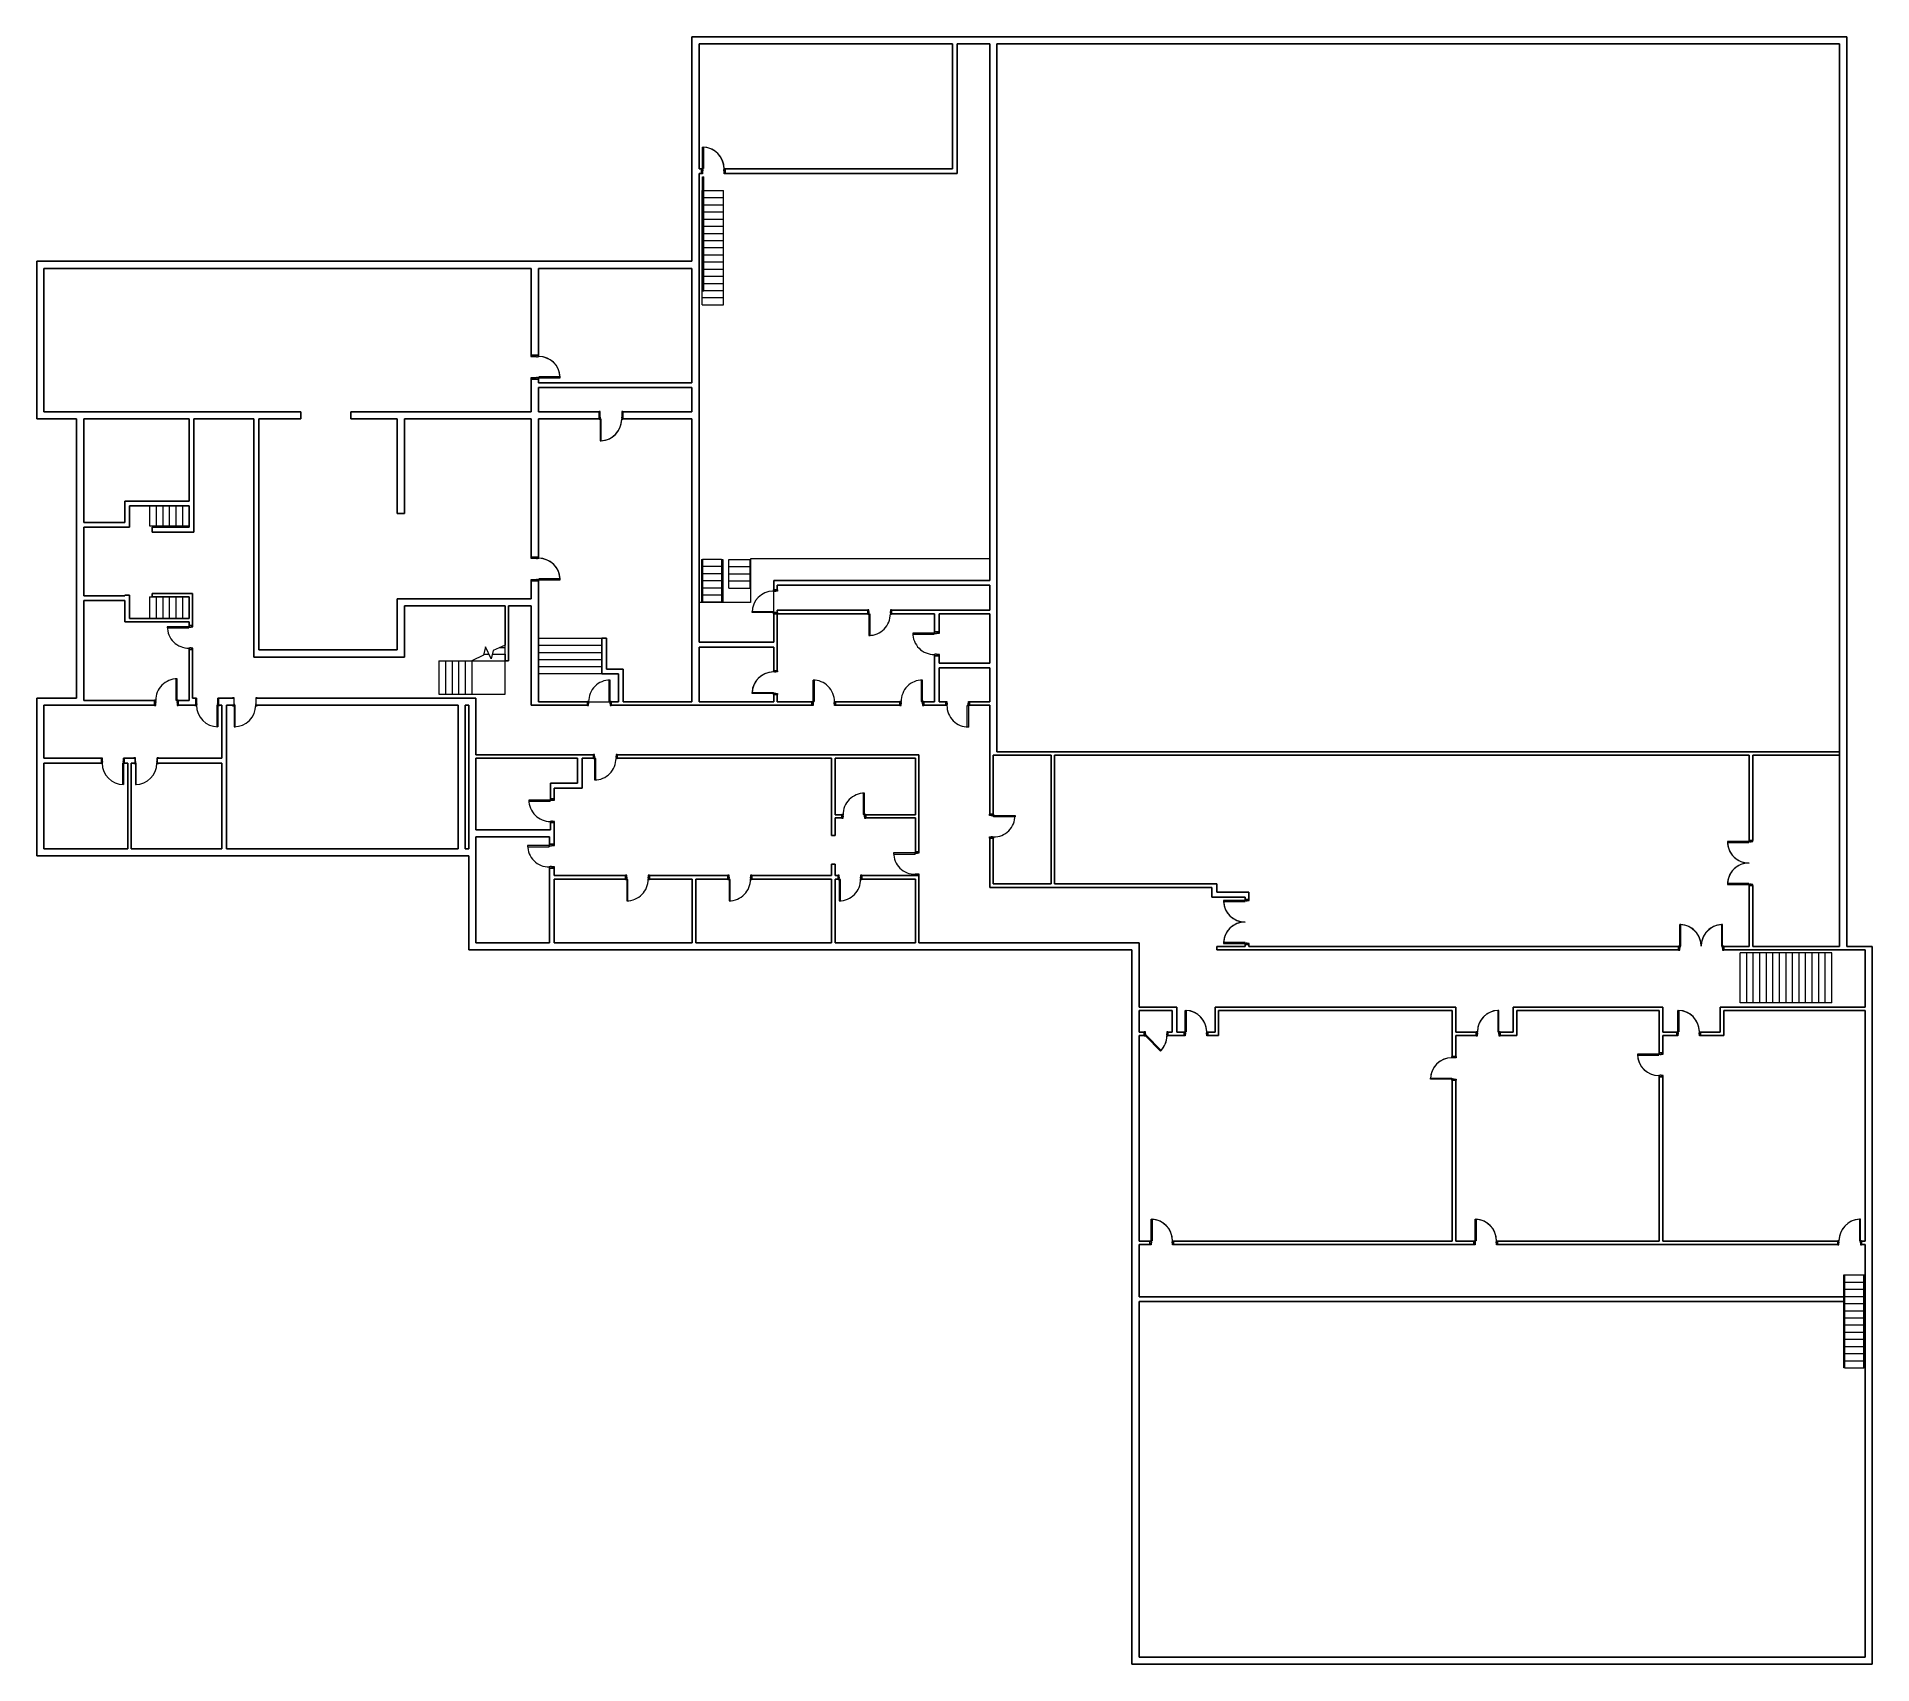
# Model space of a CAD drawing. Header units: inches. Extents: x -7329 to 7277, y -991 to 2141.
# Drawn here: x -7329 to -4245, y -593 to 2141 of the extents above; entities outside this region: 4.
import ezdxf

# ---------------------------------------------------------------- set-up
doc = ezdxf.new("R2010")
doc.units = ezdxf.units.IN
doc.header["$MEASUREMENT"] = 0
for name, color, linetype, lineweight in [('A-DOOR', 31, 'Continuous', 9), ('A-DOOR-FRAM', 31, 'Continuous', 15), ('A-FLOR', 192, 'Continuous', 9), ('A-FLOR-HRAL', 11, 'Continuous', 9), ('A-WALL', 113, 'Continuous', 9), ('I-WALL', 2, 'Continuous', 9), ('S-STRS', 31, 'Continuous', 9), ('S-STRS-MBND', 31, 'Continuous', 9)]:
    doc.layers.add(name, color=color, linetype=linetype, lineweight=lineweight)

# ---------------------------------------------------------------- blocks, each defined once
blk = doc.blocks.new('Door-Interior-Single-3_Panel_Vert-Wood - 36_ x 96_-5258349-LEVEL 2 Map Export')
at = {"layer": 'A-DOOR'}
for p, q in [((-20.75, 6.875), (-18.25, 6.875)), ((-20.75, 6.125), (-20.75, 6.875)), ((-18.25, 6.125), (-20.75, 6.125)), ((-18.25, 6.875), (-18.25, 6.125)), ((18.25, 6.875), (20.75, 6.875)), ((18.25, 6.125), (18.25, 6.875)), ((20.75, 6.125), (18.25, 6.125)), ((20.75, 6.875), (20.75, 6.125)), ((-20.75, -5.875), (-18.25, -5.875)), ((-20.75, -6.625), (-20.75, -5.875)), ((-18.25, -6.625), (-20.75, -6.625)), ((-18.25, -5.875), (-18.25, -6.625)), ((16.625, -5.875), (18, -5.875)), ((16.625, -41.875), (16.625, -5.875)), ((18, -5.875), (18, -41.875)), ((18.25, -5.875), (20.75, -5.875)), ((18.25, -6.625), (18.25, -5.875)), ((20.75, -6.625), (18.25, -6.625)), ((20.75, -5.875), (20.75, -6.625)), ((18, -41.875), (16.625, -41.875))]:
    blk.add_line(p, q, dxfattribs=at)
blk.add_arc((18, -5.875), 36, 180, 270, dxfattribs=at)
at = {"layer": 'A-DOOR-FRAM'}
for p, q in [((-19, -5.875), (-19, 6.125)), ((-18.25, 6.125), (-18, 6.125)), ((-18, 6.125), (-18, -3.125)), ((18, 6.125), (18.25, 6.125)), ((18, -3.125), (18, 6.125)), ((19, 6.125), (19, -5.875)), ((-18, -5.875), (-18.25, -5.875)), ((-18, -3.125), (-17.5, -3.125)), ((-18, -4.5), (-18, -5.875)), ((-17.5, -4.5), (-18, -4.5)), ((-17.5, -3.125), (-17.5, -4.5)), ((17.5, -3.125), (18, -3.125)), ((17.5, -4.5), (17.5, -3.125)), ((18, -4.5), (17.5, -4.5)), ((18, -5.875), (18, -4.5)), ((18.25, -5.875), (18, -5.875))]:
    blk.add_line(p, q, dxfattribs=at)
blk = doc.blocks.new('Door-Interior-Single-3_Panel_Vert-Wood - 36_ x 96_-5258340-LEVEL 2 Map Export')
at = {"layer": 'A-DOOR'}
for p, q in [((-20.75, 4.875), (-18.25, 4.875)), ((-20.75, 4.125), (-20.75, 4.875)), ((-18.25, 4.125), (-20.75, 4.125)), ((-18.25, 4.875), (-18.25, 4.125)), ((18.25, 4.875), (20.75, 4.875)), ((18.25, 4.125), (18.25, 4.875)), ((20.75, 4.125), (18.25, 4.125)), ((20.75, 4.875), (20.75, 4.125)), ((-20.75, -3.875), (-18.25, -3.875)), ((-20.75, -4.625), (-20.75, -3.875)), ((-18.25, -4.625), (-20.75, -4.625)), ((-18.25, -3.875), (-18.25, -4.625)), ((16.625, -3.875), (18, -3.875)), ((16.625, -39.875), (16.625, -3.875)), ((18, -3.875), (18, -39.875)), ((18.25, -3.875), (20.75, -3.875)), ((18.25, -4.625), (18.25, -3.875)), ((20.75, -4.625), (18.25, -4.625)), ((20.75, -3.875), (20.75, -4.625)), ((18, -39.875), (16.625, -39.875))]:
    blk.add_line(p, q, dxfattribs=at)
blk.add_arc((18, -3.875), 36, 180, 270, dxfattribs=at)
at = {"layer": 'A-DOOR-FRAM'}
for p, q in [((-19, -3.875), (-19, 4.125)), ((-18.25, 4.125), (-18, 4.125)), ((-18, 4.125), (-18, -1.125)), ((18, 4.125), (18.25, 4.125)), ((18, -1.125), (18, 4.125)), ((19, 4.125), (19, -3.875)), ((-18, -3.875), (-18.25, -3.875)), ((-18, -1.125), (-17.5, -1.125)), ((-18, -2.5), (-18, -3.875)), ((-17.5, -2.5), (-18, -2.5)), ((-17.5, -1.125), (-17.5, -2.5)), ((17.5, -1.125), (18, -1.125)), ((17.5, -2.5), (17.5, -1.125)), ((18, -2.5), (17.5, -2.5)), ((18, -3.875), (18, -2.5)), ((18.25, -3.875), (18, -3.875))]:
    blk.add_line(p, q, dxfattribs=at)
blk = doc.blocks.new('Door-Interior-Single-3_Panel_Vert-Wood - 36_ x 96_-5257969-LEVEL 2 Map Export')
at = {"layer": 'A-DOOR'}
for p, q in [((18, 39.875), (16.625, 39.875)), ((16.625, 39.875), (16.625, 3.875)), ((18, 3.875), (18, 39.875)), ((-18.25, 4.625), (-20.75, 4.625)), ((-20.75, 4.625), (-20.75, 3.875)), ((-20.75, 3.875), (-18.25, 3.875)), ((-18.25, 3.875), (-18.25, 4.625)), ((16.625, 3.875), (18, 3.875)), ((20.75, 4.625), (18.25, 4.625)), ((18.25, 4.625), (18.25, 3.875)), ((18.25, 3.875), (20.75, 3.875)), ((20.75, 3.875), (20.75, 4.625)), ((-18.25, -4.125), (-20.75, -4.125)), ((-20.75, -4.125), (-20.75, -4.875)), ((-20.75, -4.875), (-18.25, -4.875)), ((-18.25, -4.875), (-18.25, -4.125)), ((20.75, -4.125), (18.25, -4.125)), ((18.25, -4.125), (18.25, -4.875)), ((18.25, -4.875), (20.75, -4.875)), ((20.75, -4.875), (20.75, -4.125))]:
    blk.add_line(p, q, dxfattribs=at)
blk.add_arc((18, 3.875), 36, 90, 180, dxfattribs=at)
at = {"layer": 'A-DOOR-FRAM'}
for p, q in [((-19, 3.875), (-19, -4.125)), ((-18, 3.875), (-18.25, 3.875)), ((-18, 2.5), (-18, 3.875)), ((-17.5, 2.5), (-18, 2.5)), ((-18, -4.125), (-18, 1.125)), ((-18, 1.125), (-17.5, 1.125)), ((-17.5, 1.125), (-17.5, 2.5)), ((18, 2.5), (17.5, 2.5)), ((17.5, 2.5), (17.5, 1.125)), ((17.5, 1.125), (18, 1.125)), ((18, 3.875), (18, 2.5)), ((18.25, 3.875), (18, 3.875)), ((18, 1.125), (18, -4.125)), ((19, -4.125), (19, 3.875)), ((-18.25, -4.125), (-18, -4.125)), ((18, -4.125), (18.25, -4.125))]:
    blk.add_line(p, q, dxfattribs=at)
blk = doc.blocks.new('Door-Interior-Single-3_Panel_Vert-Wood - 36_ x 96_-5257896-LEVEL 2 Map Export')
at = {"layer": 'A-DOOR'}
for p, q in [((18, 41.875), (16.625, 41.875)), ((16.625, 41.875), (16.625, 5.875)), ((18, 5.875), (18, 41.875)), ((-18.25, 6.625), (-20.75, 6.625)), ((-20.75, 6.625), (-20.75, 5.875)), ((-20.75, 5.875), (-18.25, 5.875)), ((-18.25, 5.875), (-18.25, 6.625)), ((16.625, 5.875), (18, 5.875)), ((20.75, 6.625), (18.25, 6.625)), ((18.25, 6.625), (18.25, 5.875)), ((18.25, 5.875), (20.75, 5.875)), ((20.75, 5.875), (20.75, 6.625)), ((-18.25, -6.125), (-20.75, -6.125)), ((-20.75, -6.125), (-20.75, -6.875)), ((-20.75, -6.875), (-18.25, -6.875)), ((-18.25, -6.875), (-18.25, -6.125)), ((20.75, -6.125), (18.25, -6.125)), ((18.25, -6.125), (18.25, -6.875)), ((18.25, -6.875), (20.75, -6.875)), ((20.75, -6.875), (20.75, -6.125))]:
    blk.add_line(p, q, dxfattribs=at)
blk.add_arc((18, 5.875), 36, 90, 180, dxfattribs=at)
at = {"layer": 'A-DOOR-FRAM'}
for p, q in [((-19, 5.875), (-19, -6.125)), ((-18, 5.875), (-18.25, 5.875)), ((-18, 4.5), (-18, 5.875)), ((-17.5, 4.5), (-18, 4.5)), ((-18, -6.125), (-18, 3.125)), ((-18, 3.125), (-17.5, 3.125)), ((-17.5, 3.125), (-17.5, 4.5)), ((18, 4.5), (17.5, 4.5)), ((17.5, 4.5), (17.5, 3.125)), ((17.5, 3.125), (18, 3.125)), ((18, 5.875), (18, 4.5)), ((18.25, 5.875), (18, 5.875)), ((18, 3.125), (18, -6.125)), ((19, -6.125), (19, 5.875)), ((-18.25, -6.125), (-18, -6.125)), ((18, -6.125), (18.25, -6.125))]:
    blk.add_line(p, q, dxfattribs=at)
blk = doc.blocks.new('Railing - Railing-5264819-LEVEL 2 Map Export')
at = {"layer": 'A-FLOR-HRAL'}
for p, q in [((-4258.9, 60.9), (-4256.9, 60.9)), ((-4258.9, -95.1), (-4258.9, 60.9)), ((-4256.9, -95.1), (-4258.9, -95.1))]:
    blk.add_line(p, q, dxfattribs=at)
blk = doc.blocks.new('Railing - Railing-5264823-LEVEL 2 Map Export')
at = {"layer": 'A-FLOR-HRAL'}
for p, q in [((-4292.9, 60.9), (-4290.9, 60.9)), ((-4292.9, 24.1), (-4292.9, 60.9)), ((-4290.9, -95.1), (-4290.9, 60.9)), ((-4292.9, -95.1), (-4292.9, 16.1)), ((-4290.9, -95.1), (-4292.9, -95.1))]:
    blk.add_line(p, q, dxfattribs=at)
blk = doc.blocks.new('Door-Single_CE_ - WD Door-2_ WD Frame-5264573-LEVEL 2 Map Export')
at = {"layer": 'A-DOOR'}
for p, q in [((18, 39.5), (16, 39.5)), ((16, 39.5), (16, 3.5)), ((18, 3.5), (18, 39.5)), ((16, 3.5), (18, 3.5))]:
    blk.add_line(p, q, dxfattribs=at)
at = {"layer": 'A-DOOR', "lineweight": 15}
for p, q in [((18, 39.5), (16, 39.5)), ((16, 39.5), (16, 3.5)), ((18, 3.5), (18, 39.5)), ((18, 3.5), (16, 3.5))]:
    blk.add_line(p, q, dxfattribs=at)
at = {"layer": 'A-DOOR'}
blk.add_arc((18, 3.5), 36, 90, 180.5, dxfattribs=at)
blk.add_arc((18, 3.5), 36, 90, 180.5, dxfattribs=at)
blk.add_arc((18, 3.5), 36, 90, 180.5, dxfattribs=at)
blk.add_arc((18, 3.5), 36, 90, 180.5, dxfattribs=at)
at = {"layer": 'A-DOOR-FRAM'}
for p, q in [((-18, 3.5), (-20, 3.5)), ((-20, 3.5), (-20, -3.5)), ((-18, 1.5), (-18, 3.5)), ((-17.5, 1.5), (-18, 1.5)), ((-17.5, -0.5), (-17.5, 1.5)), ((18, 1.5), (17.5, 1.5)), ((17.5, 1.5), (17.5, -0.5)), ((20, 3.5), (18, 3.5)), ((18, 3.5), (18, 1.5)), ((20, -3.5), (20, 3.5)), ((-20, -3.5), (-18, -3.5)), ((-18, -3.5), (-18, -0.5)), ((-18, -0.5), (-17.5, -0.5)), ((17.5, -0.5), (18, -0.5)), ((18, -0.5), (18, -3.5)), ((18, -3.5), (20, -3.5))]:
    blk.add_line(p, q, dxfattribs=at)
blk = doc.blocks.new('Door-Single_CE_ - WD Door-2_ WD Frame-5264914-LEVEL 2 Map Export')
at = {"layer": 'A-DOOR'}
for p, q in [((18, 40.5), (16, 40.5)), ((16, 40.5), (16, 4.5)), ((18, 4.5), (18, 40.5)), ((16, 4.5), (18, 4.5))]:
    blk.add_line(p, q, dxfattribs=at)
at = {"layer": 'A-DOOR', "lineweight": 15}
for p, q in [((18, 40.5), (16, 40.5)), ((16, 40.5), (16, 4.5)), ((18, 4.5), (18, 40.5)), ((18, 4.5), (16, 4.5))]:
    blk.add_line(p, q, dxfattribs=at)
at = {"layer": 'A-DOOR'}
blk.add_arc((18, 4.5), 36, 90, 180.5, dxfattribs=at)
blk.add_arc((18, 4.5), 36, 90, 180.5, dxfattribs=at)
blk.add_arc((18, 4.5), 36, 90, 180.5, dxfattribs=at)
blk.add_arc((18, 4.5), 36, 90, 180.5, dxfattribs=at)
at = {"layer": 'A-DOOR-FRAM'}
for p, q in [((-18, 4.5), (-20, 4.5)), ((-20, 4.5), (-20, -4.5)), ((-18, 2.5), (-18, 4.5)), ((-17.5, 2.5), (-18, 2.5)), ((-18, -4.5), (-18, 0.5)), ((-18, 0.5), (-17.5, 0.5)), ((-17.5, 0.5), (-17.5, 2.5)), ((18, 2.5), (17.5, 2.5)), ((17.5, 2.5), (17.5, 0.5)), ((17.5, 0.5), (18, 0.5)), ((20, 4.5), (18, 4.5)), ((18, 4.5), (18, 2.5)), ((18, 0.5), (18, -4.5)), ((20, -4.5), (20, 4.5)), ((-20, -4.5), (-18, -4.5)), ((18, -4.5), (20, -4.5))]:
    blk.add_line(p, q, dxfattribs=at)
blk = doc.blocks.new('Door-Single_CE_ - WD Door-2_ WD Frame-V1-LEVEL 2 Map Export')
at = {"layer": 'A-DOOR', "lineweight": 15}
for p, q in [((18, 39.5), (16, 39.5)), ((16, 39.5), (16, 3.5)), ((18, 3.5), (18, 39.5)), ((18, 3.5), (16, 3.5))]:
    blk.add_line(p, q, dxfattribs=at)
at = {"layer": 'A-DOOR'}
blk.add_arc((18, 3.5), 36, 90, 180.5, dxfattribs=at)
blk.add_arc((18, 3.5), 36, 90, 180.5, dxfattribs=at)
at = {"layer": 'A-DOOR-FRAM'}
for p, q in [((-18, 3.5), (-20, 3.5)), ((-20, 3.5), (-20, -3.5)), ((-18, 1.5), (-18, 3.5)), ((-17.5, 1.5), (-18, 1.5)), ((-17.5, -0.5), (-17.5, 1.5)), ((18, 1.5), (17.5, 1.5)), ((17.5, 1.5), (17.5, -0.5)), ((20, 3.5), (18, 3.5)), ((18, 3.5), (18, 1.5)), ((20, -3.5), (20, 3.5)), ((-20, -3.5), (-18, -3.5)), ((-18, -3.5), (-18, -0.5)), ((-18, -0.5), (-17.5, -0.5)), ((17.5, -0.5), (18, -0.5)), ((18, -0.5), (18, -3.5)), ((18, -3.5), (20, -3.5))]:
    blk.add_line(p, q, dxfattribs=at)
blk = doc.blocks.new('Door-Single_CE_ - WD Door-2_ WD Frame-5266117-LEVEL 2 Map Export')
at = {"layer": 'A-DOOR'}
for p, q in [((16, -39.5), (16, -3.5)), ((16, -3.5), (18, -3.5)), ((18, -3.5), (18, -39.5)), ((18, -39.5), (16, -39.5))]:
    blk.add_line(p, q, dxfattribs=at)
at = {"layer": 'A-DOOR', "lineweight": 15}
for p, q in [((16, -39.5), (16, -3.5)), ((18, -3.5), (16, -3.5)), ((18, -3.5), (18, -39.5)), ((18, -39.5), (16, -39.5))]:
    blk.add_line(p, q, dxfattribs=at)
at = {"layer": 'A-DOOR'}
blk.add_arc((18, -3.5), 36, 179.5, 270, dxfattribs=at)
blk.add_arc((18, -3.5), 36, 179.5, 270, dxfattribs=at)
blk.add_arc((18, -3.5), 36, 179.5, 270, dxfattribs=at)
blk.add_arc((18, -3.5), 36, 179.5, 270, dxfattribs=at)
at = {"layer": 'A-DOOR-FRAM'}
for p, q in [((-20, 3.5), (-18, 3.5)), ((-20, -3.5), (-20, 3.5)), ((-18, 3.5), (-18, 0.5)), ((-18, 0.5), (-17.5, 0.5)), ((-17.5, 0.5), (-17.5, -1.5)), ((17.5, 0.5), (18, 0.5)), ((17.5, -1.5), (17.5, 0.5)), ((18, 3.5), (20, 3.5)), ((18, 0.5), (18, 3.5)), ((20, 3.5), (20, -3.5)), ((-18, -3.5), (-20, -3.5)), ((-18, -1.5), (-18, -3.5)), ((-17.5, -1.5), (-18, -1.5)), ((18, -1.5), (17.5, -1.5)), ((18, -3.5), (18, -1.5)), ((20, -3.5), (18, -3.5))]:
    blk.add_line(p, q, dxfattribs=at)
blk = doc.blocks.new('Door-Single_CE_ - WD Door-2_ WD Frame-5267572-LEVEL 2 Map Export')
at = {"layer": 'A-DOOR'}
for p, q in [((18, 39), (16, 39)), ((16, 39), (16, 3)), ((18, 3), (18, 39)), ((16, 3), (18, 3))]:
    blk.add_line(p, q, dxfattribs=at)
at = {"layer": 'A-DOOR', "lineweight": 15}
for p, q in [((18, 39), (16, 39)), ((16, 39), (16, 3)), ((18, 3), (18, 39)), ((18, 3), (16, 3))]:
    blk.add_line(p, q, dxfattribs=at)
at = {"layer": 'A-DOOR'}
blk.add_arc((18, 3), 36, 90, 180.5, dxfattribs=at)
blk.add_arc((18, 3), 36, 90, 180.5, dxfattribs=at)
blk.add_arc((18, 3), 36, 90, 180.5, dxfattribs=at)
blk.add_arc((18, 3), 36, 90, 180.5, dxfattribs=at)
at = {"layer": 'A-DOOR-FRAM'}
for p, q in [((-18, 3), (-20, 3)), ((-20, 3), (-20, -3)), ((-18, 1), (-18, 3)), ((-17.5, 1), (-18, 1)), ((-17.5, -1), (-17.5, 1)), ((18, 1), (17.5, 1)), ((17.5, 1), (17.5, -1)), ((20, 3), (18, 3)), ((18, 3), (18, 1)), ((20, -3), (20, 3)), ((-20, -3), (-18, -3)), ((-18, -3), (-18, -1)), ((-18, -1), (-17.5, -1)), ((17.5, -1), (18, -1)), ((18, -1), (18, -3)), ((18, -3), (20, -3))]:
    blk.add_line(p, q, dxfattribs=at)
blk = doc.blocks.new('Door-Double-Lite_CE_ - WD Door-2_ WD Frame-LG Lite-5263802-LEVEL 2 Map Export')
at = {"layer": 'A-DOOR'}
for p, q in [((-36, 39.5), (-36, 3.5)), ((-34.25, 39.5), (-36, 39.5)), ((-36, 3.16), (-36, 39.5)), ((-34.25, 3.5), (-34.25, 39.5)), ((36, 39.5), (34.25, 39.5)), ((34.25, 39.5), (34.25, 3.5)), ((36, 3.5), (36, 39.5)), ((36, 3.16), (36, 39.5)), ((-36, 3.5), (-34.25, 3.5)), ((34.25, 3.5), (36, 3.5))]:
    blk.add_line(p, q, dxfattribs=at)
for centre, start, end in [((-36, 3.5), 359.5, 90), ((-36, 3.5), 359.5, 87.19661), ((36, 3.5), 90, 180.5), ((36, 3.5), 92.78996, 180.5)]:
    blk.add_arc(centre, 36, start, end, dxfattribs=at)
at = {"layer": 'A-DOOR-FRAM'}
for p, q in [((-36, 3.5), (-38, 3.5)), ((-38, 3.5), (-38, -3.5)), ((-36, 1.75), (-36, 3.5)), ((-35.5, 1.75), (-36, 1.75)), ((-35.5, -0.25), (-35.5, 1.75)), ((36, 1.75), (35.5, 1.75)), ((35.5, 1.75), (35.5, -0.25)), ((38, 3.5), (36, 3.5)), ((36, 3.5), (36, 1.75)), ((38, -3.5), (38, 3.5)), ((-38, -3.5), (-36, -3.5)), ((-36, -3.5), (-36, -0.25)), ((-36, -0.25), (-35.5, -0.25)), ((35.5, -0.25), (36, -0.25)), ((36, -0.25), (36, -3.5)), ((36, -3.5), (38, -3.5))]:
    blk.add_line(p, q, dxfattribs=at)
blk = doc.blocks.new('Door-Single-Lite_CE_ - WD Door-2_ WD Frame-LG Lite-5270366-LEVEL 2 Map Export')
at = {"layer": 'A-DOOR'}
for p, q in [((16.25, -3.5), (18, -3.5)), ((16.25, -39.5), (16.25, -3.5)), ((18, -3.5), (18, -39.5)), ((18, -39.5), (16.25, -39.5))]:
    blk.add_line(p, q, dxfattribs=at)
for start, end in [(179.5, 267.19661), (180.57735, 270)]:
    blk.add_arc((18, -3.5), 36, start, end, dxfattribs=at)
at = {"layer": 'A-DOOR-FRAM'}
for p, q in [((-20, 3.5), (-18, 3.5)), ((-20, -3.5), (-20, 3.5)), ((-18, 3.5), (-18, 0.25)), ((-18, 0.25), (-17.5, 0.25)), ((-17.5, 0.25), (-17.5, -1.75)), ((17.5, 0.25), (18, 0.25)), ((17.5, -1.75), (17.5, 0.25)), ((18, 3.5), (20, 3.5)), ((18, 0.25), (18, 3.5)), ((20, 3.5), (20, -3.5)), ((-18, -3.5), (-20, -3.5)), ((-18, -1.75), (-18, -3.5)), ((-17.5, -1.75), (-18, -1.75)), ((18, -1.75), (17.5, -1.75)), ((18, -3.5), (18, -1.75)), ((20, -3.5), (18, -3.5))]:
    blk.add_line(p, q, dxfattribs=at)
blk = doc.blocks.new('Door-Single-Lite_CE_ - WD Door-2_ WD Frame-LG Lite-5269594-LEVEL 2 Map Export')
at = {"layer": 'A-DOOR'}
for p, q in [((18, 39.5), (16.25, 39.5)), ((16.25, 39.5), (16.25, 3.5)), ((18, 3.5), (18, 39.5)), ((16.25, 3.5), (18, 3.5))]:
    blk.add_line(p, q, dxfattribs=at)
for start, end in [(90, 179.42265), (92.80339, 180.5)]:
    blk.add_arc((18, 3.5), 36, start, end, dxfattribs=at)
at = {"layer": 'A-DOOR-FRAM'}
for p, q in [((-18, 3.5), (-20, 3.5)), ((-20, 3.5), (-20, -3.5)), ((-18, 1.75), (-18, 3.5)), ((-17.5, 1.75), (-18, 1.75)), ((-17.5, -0.25), (-17.5, 1.75)), ((18, 1.75), (17.5, 1.75)), ((17.5, 1.75), (17.5, -0.25)), ((20, 3.5), (18, 3.5)), ((18, 3.5), (18, 1.75)), ((20, -3.5), (20, 3.5)), ((-20, -3.5), (-18, -3.5)), ((-18, -3.5), (-18, -0.25)), ((-18, -0.25), (-17.5, -0.25)), ((17.5, -0.25), (18, -0.25)), ((18, -0.25), (18, -3.5)), ((18, -3.5), (20, -3.5))]:
    blk.add_line(p, q, dxfattribs=at)
blk = doc.blocks.new('Door-Single-Lite_CE_ - WD Door-2_ WD Frame-LG Lite-5273201-LEVEL 2 Map Export')
at = {"layer": 'A-DOOR'}
for p, q in [((-7.5, 29), (-8.7, 27.7)), ((-8.7, 27.7), (16.8, 2.3)), ((18, 3.5), (-7.5, 29)), ((16.8, 2.3), (18, 3.5))]:
    blk.add_line(p, q, dxfattribs=at)
for start, end in [(135, 179.4226), (137.797, 180.5)]:
    blk.add_arc((18, 3.5), 36, start, end, dxfattribs=at)
at = {"layer": 'A-DOOR-FRAM'}
for p, q in [((-18, 3.5), (-20, 3.5)), ((-20, 3.5), (-20, -3.5)), ((-18, 1.8), (-18, 3.5)), ((-17.5, 1.8), (-18, 1.8)), ((-17.5, -0.2), (-17.5, 1.8)), ((18, 1.8), (17.5, 1.8)), ((17.5, 1.8), (17.5, -0.2)), ((20, 3.5), (18, 3.5)), ((18, 3.5), (18, 1.8)), ((20, -3.5), (20, 3.5)), ((-20, -3.5), (-18, -3.5)), ((-18, -3.5), (-18, -0.2)), ((-18, -0.2), (-17.5, -0.2)), ((17.5, -0.2), (18, -0.2)), ((18, -0.2), (18, -3.5)), ((18, -3.5), (20, -3.5))]:
    blk.add_line(p, q, dxfattribs=at)
blk = doc.blocks.new('Door-Single-Lite_CE_ - WD Door-2_ WD Frame-LG Lite-5275383-LEVEL 2 Map Export')
at = {"layer": 'A-DOOR'}
for p, q in [((16.25, -4.5), (18, -4.5)), ((16.25, -40.5), (16.25, -4.5)), ((18, -4.5), (18, -40.5)), ((18, -40.5), (16.25, -40.5))]:
    blk.add_line(p, q, dxfattribs=at)
for start, end in [(179.5, 267.19661), (180.57735, 270)]:
    blk.add_arc((18, -4.5), 36, start, end, dxfattribs=at)
at = {"layer": 'A-DOOR-FRAM'}
for p, q in [((-20, 4.5), (-18, 4.5)), ((-20, -4.5), (-20, 4.5)), ((-18, 4.5), (-18, -0.75)), ((18, 4.5), (20, 4.5)), ((18, -0.75), (18, 4.5)), ((20, 4.5), (20, -4.5)), ((-18, -4.5), (-20, -4.5)), ((-18, -0.75), (-17.5, -0.75)), ((-18, -2.75), (-18, -4.5)), ((-17.5, -2.75), (-18, -2.75)), ((-17.5, -0.75), (-17.5, -2.75)), ((17.5, -0.75), (18, -0.75)), ((17.5, -2.75), (17.5, -0.75)), ((18, -2.75), (17.5, -2.75)), ((18, -4.5), (18, -2.75)), ((20, -4.5), (18, -4.5))]:
    blk.add_line(p, q, dxfattribs=at)
blk = doc.blocks.new('Railing - Railing-5275553-LEVEL 2 Map Export')
at = {"layer": 'A-FLOR-HRAL'}
for p, q in [((-6210.6, 1905.4), (-6208.6, 1905.4)), ((-6210.6, 1882.6), (-6210.6, 1905.4)), ((-6210.6, 1713.4), (-6210.6, 1882.6)), ((-6208.6, 1882.6), (-6208.6, 1905.4)), ((-6208.6, 1713.4), (-6208.6, 1882.6)), ((-6208.6, 1713.4), (-6210.6, 1713.4))]:
    blk.add_line(p, q, dxfattribs=at)
blk = doc.blocks.new('Door-Single-Lite_CE_ - WD Door-2_ WD Frame-LG Lite-5278804-LEVEL 2 Map Export')
at = {"layer": 'A-DOOR'}
for p, q in [((18, 42.5), (16.25, 42.5)), ((16.25, 42.5), (16.25, 6.5)), ((18, 6.5), (18, 42.5)), ((16.25, 6.5), (18, 6.5))]:
    blk.add_line(p, q, dxfattribs=at)
for start, end in [(90, 179.42265), (92.80339, 180.5)]:
    blk.add_arc((18, 6.5), 36, start, end, dxfattribs=at)
at = {"layer": 'A-DOOR-FRAM'}
for p, q in [((-18, 6.5), (-20, 6.5)), ((-20, 6.5), (-20, -6.5)), ((-18, 4.75), (-18, 6.5)), ((-17.5, 4.75), (-18, 4.75)), ((-18, -6.5), (-18, 2.75)), ((-18, 2.75), (-17.5, 2.75)), ((-17.5, 2.75), (-17.5, 4.75)), ((18, 4.75), (17.5, 4.75)), ((17.5, 4.75), (17.5, 2.75)), ((17.5, 2.75), (18, 2.75)), ((20, 6.5), (18, 6.5)), ((18, 6.5), (18, 4.75)), ((18, 2.75), (18, -6.5)), ((20, -6.5), (20, 6.5)), ((-20, -6.5), (-18, -6.5)), ((18, -6.5), (20, -6.5))]:
    blk.add_line(p, q, dxfattribs=at)
blk = doc.blocks.new('Door-Single-Lite_CE_ - WD Door-2_ WD Frame-LG Lite-V2-LEVEL 2 Map Export')
at = {"layer": 'A-DOOR'}
for p, q in [((16.25, -3.5), (18, -3.5)), ((16.25, -39.5), (16.25, -3.5)), ((18, -3.5), (18, -39.5)), ((18, -39.5), (16.25, -39.5))]:
    blk.add_line(p, q, dxfattribs=at)
blk.add_arc((18, -3.5), 36, 180.57735, 270, dxfattribs=at)
at = {"layer": 'A-DOOR-FRAM'}
for p, q in [((-20, 3.5), (-18, 3.5)), ((-20, -3.5), (-20, 3.5)), ((-18, 3.5), (-18, 0.25)), ((-18, 0.25), (-17.5, 0.25)), ((-17.5, 0.25), (-17.5, -1.75)), ((17.5, 0.25), (18, 0.25)), ((17.5, -1.75), (17.5, 0.25)), ((18, 3.5), (20, 3.5)), ((18, 0.25), (18, 3.5)), ((20, 3.5), (20, -3.5)), ((-18, -3.5), (-20, -3.5)), ((-18, -1.75), (-18, -3.5)), ((-17.5, -1.75), (-18, -1.75)), ((18, -1.75), (17.5, -1.75)), ((18, -3.5), (18, -1.75)), ((20, -3.5), (18, -3.5))]:
    blk.add_line(p, q, dxfattribs=at)
blk = doc.blocks.new('Railing - Railing-5282856-LEVEL 2 Map Export')
at = {"layer": 'A-FLOR-HRAL'}
for p, q in [((-6178.4, 1262.8), (-6176.4, 1262.8)), ((-6178.4, 1262.8), (-6178.4, 1190.8)), ((-6176.4, 1262.8), (-6176.4, 1190.8)), ((-6176.4, 1190.8), (-6178.4, 1190.8))]:
    blk.add_line(p, q, dxfattribs=at)
blk = doc.blocks.new('Railing - Railing-5282860-LEVEL 2 Map Export')
at = {"layer": 'A-FLOR-HRAL'}
for p, q in [((-6212.4, 1262.8), (-6210.4, 1262.8)), ((-6212.4, 1262.8), (-6212.4, 1190.8)), ((-6210.4, 1262.8), (-6210.4, 1190.8)), ((-6210.4, 1190.8), (-6212.4, 1190.8))]:
    blk.add_line(p, q, dxfattribs=at)

msp = doc.modelspace()

# ---------------------------------------------------------------- linework, layer by layer
at = {"layer": 'A-FLOR'}
for p, q in [((-5727.9, 1263.7), (-6130.1, 1263.7)), ((-6130.1, 1263.7), (-6130.1, 1190.6)), ((-6090.9, 1173.7), (-6090.9, 1209.7)), ((-6130.1, 1190.6), (-6216.4, 1190.6))]:
    msp.add_line(p, q, dxfattribs=at)
at = {"layer": 'A-WALL', "lineweight": 25}
for p, q in [((-4287.9, 2140.9), (-6228.4, 2140.9)), ((-6228.4, 2140.9), (-6228.4, 1763.8)), ((-6216.4, 2128.9), (-5790.4, 2128.9)), ((-6216.4, 1918.9), (-6216.4, 2128.9)), ((-5790.4, 2128.9), (-5790.4, 1918.9)), ((-5782.4, 2128.9), (-5727.9, 2128.9)), ((-5782.4, 1910.9), (-5782.4, 2128.9)), ((-5727.9, 2128.9), (-5727.9, 1227.7)), ((-5715.9, 939.9), (-5715.9, 2128.9)), ((-5715.9, 2128.9), (-4299.9, 2128.9)), ((-4299.9, 2128.9), (-4299.9, 612.9)), ((-4287.9, 612.9), (-4287.9, 2140.9)), ((-6212.4, 1918.9), (-6216.4, 1918.9)), ((-6212.4, 1910.9), (-6212.4, 1918.9)), ((-5790.4, 1918.9), (-6172.4, 1918.9)), ((-6172.4, 1918.9), (-6172.4, 1910.9)), ((-6216.4, 1123.7), (-6216.4, 1910.9)), ((-6216.4, 1910.9), (-6212.4, 1910.9)), ((-6172.4, 1910.9), (-5782.4, 1910.9)), ((-7329.4, 1763.8), (-7329.4, 1498.8)), ((-6228.4, 1763.8), (-7329.4, 1763.8)), ((-7317.4, 1510.8), (-7317.4, 1751.8)), ((-7317.4, 1751.8), (-6498.4, 1751.8)), ((-6498.4, 1751.8), (-6498.4, 1605.8)), ((-6486.4, 1605.8), (-6486.4, 1751.8)), ((-6486.4, 1751.8), (-6228.4, 1751.8)), ((-6228.4, 1751.8), (-6228.4, 1559.8)), ((-6498.4, 1605.8), (-6486.4, 1605.8)), ((-6498.4, 1565.8), (-6498.4, 1510.8)), ((-6486.4, 1565.8), (-6498.4, 1565.8)), ((-6486.4, 1559.8), (-6486.4, 1565.8)), ((-6228.4, 1559.8), (-6486.4, 1559.8)), ((-6486.4, 1510.8), (-6486.4, 1551.8)), ((-6486.4, 1551.8), (-6228.4, 1551.8)), ((-6228.4, 1551.8), (-6228.4, 1510.8)), ((-7329.4, 1498.8), (-7262.4, 1498.8)), ((-6885.4, 1510.8), (-7317.4, 1510.8)), ((-7262.4, 1498.8), (-7262.4, 1029.8)), ((-7250.4, 1324.8), (-7250.4, 1498.8)), ((-7250.4, 1498.8), (-7073.4, 1498.8)), ((-7073.4, 1498.8), (-7073.4, 1360.8)), ((-7065.4, 1308.8), (-7065.4, 1498.8)), ((-7065.4, 1498.8), (-6964.4, 1498.8)), ((-6964.4, 1498.8), (-6964.4, 1098.8)), ((-6956.4, 1498.8), (-6885.4, 1498.8)), ((-6956.4, 1110.8), (-6956.4, 1498.8)), ((-6885.4, 1498.8), (-6885.4, 1510.8)), ((-6498.4, 1510.8), (-6801.4, 1510.8)), ((-6801.4, 1510.8), (-6801.4, 1498.8)), ((-6801.4, 1498.8), (-6723.4, 1498.8)), ((-6723.4, 1498.8), (-6723.4, 1339.8)), ((-6711.4, 1339.8), (-6711.4, 1498.8)), ((-6711.4, 1498.8), (-6498.4, 1498.8)), ((-6498.4, 1498.8), (-6498.4, 1266.8)), ((-6384.4, 1510.8), (-6486.4, 1510.8)), ((-6486.4, 1498.8), (-6384.4, 1498.8)), ((-6486.4, 1266.8), (-6486.4, 1498.8)), ((-6384.4, 1498.8), (-6384.4, 1510.8)), ((-6228.4, 1510.8), (-6344.4, 1510.8)), ((-6344.4, 1510.8), (-6344.4, 1498.8)), ((-6344.4, 1498.8), (-6228.4, 1498.8)), ((-6228.4, 1498.8), (-6228.4, 1023.8)), ((-7181.4, 1360.8), (-7181.4, 1324.8)), ((-7073.4, 1360.8), (-7181.4, 1360.8)), ((-7173.4, 1316.8), (-7173.4, 1352.8)), ((-7173.4, 1352.8), (-7073.4, 1352.8)), ((-7073.4, 1352.8), (-7073.4, 1316.8)), ((-6723.4, 1339.8), (-6711.4, 1339.8)), ((-7181.4, 1324.8), (-7250.4, 1324.8)), ((-7250.4, 1201.8), (-7250.4, 1316.8)), ((-7250.4, 1316.8), (-7173.4, 1316.8)), ((-7073.4, 1316.8), (-7135.4, 1316.8)), ((-7135.4, 1316.8), (-7135.4, 1308.8)), ((-7135.4, 1308.8), (-7065.4, 1308.8)), ((7270.7, 1325.9), (7270.7, -990.7)), ((7276.7, 1325.9), (7270.7, 1325.9)), ((7276.7, -990.7), (7276.7, 1325.9)), ((-6498.4, 1266.8), (-6486.4, 1266.8)), ((-7067.4, 1205.8), (-7135.4, 1205.8)), ((-7135.4, 1205.8), (-7135.4, 1199.8)), ((-7067.4, 1151.8), (-7067.4, 1205.8)), ((-6486.4, 1226.8), (-6498.4, 1226.8)), ((-6498.4, 1226.8), (-6498.4, 1196.8)), ((-6486.4, 1023.8), (-6486.4, 1226.8)), ((-5727.9, 1227.7), (-6090.9, 1227.7)), ((-6090.9, 1227.7), (-6090.9, 1211.7)), ((-6090.9, 1211.7), (-6084.9, 1211.7)), ((-6084.9, 1211.7), (-6084.9, 1219.7)), ((-6084.9, 1219.7), (-5727.9, 1219.7)), ((-5727.9, 1219.7), (-5727.9, 1177.7)), ((-7181.4, 1201.8), (-7250.4, 1201.8)), ((-7250.4, 1025.8), (-7250.4, 1193.8)), ((-7250.4, 1193.8), (-7181.4, 1193.8)), ((-7181.4, 1202.8), (-7181.4, 1201.8)), ((-7173.4, 1202.8), (-7181.4, 1202.8)), ((-7181.4, 1193.8), (-7181.4, 1157.8)), ((-7173.4, 1163.8), (-7173.4, 1202.8)), ((-7135.4, 1199.8), (-7073.4, 1199.8)), ((-7073.4, 1199.8), (-7073.4, 1163.8)), ((-6723.4, 1196.8), (-6723.4, 1110.8)), ((-6498.4, 1196.8), (-6723.4, 1196.8)), ((-6711.4, 1098.8), (-6711.4, 1184.8)), ((-6711.4, 1184.8), (-6542.4, 1184.8)), ((-6542.4, 1184.8), (-6542.4, 1118.9)), ((-6536.4, 1184.8), (-6498.4, 1184.8)), ((-6536.4, 1092.8), (-6536.4, 1184.8)), ((-6498.4, 1184.8), (-6498.4, 1017.8)), ((-6084.9, 1075.8), (-6084.9, 1177.7)), ((-5932.9, 1177.7), (-6084.9, 1177.7)), ((-5932.9, 1171.7), (-5932.9, 1177.7)), ((-5727.9, 1177.7), (-5892.9, 1177.7)), ((-5892.9, 1177.7), (-5892.9, 1171.7)), ((-7181.4, 1157.8), (-7073.4, 1157.8)), ((-7073.4, 1163.8), (-7173.4, 1163.8)), ((-7073.4, 1157.8), (-7073.4, 1151.8)), ((-7073.4, 1151.8), (-7067.4, 1151.8)), ((-6090.9, 1171.7), (-6090.9, 1123.7)), ((-6090.9, 1171.7), (-5932.9, 1171.7)), ((-5892.9, 1171.7), (-5820.9, 1171.7)), ((-5820.9, 1171.7), (-5820.9, 1141.2)), ((-5812.9, 1171.7), (-5727.9, 1171.7)), ((-5812.9, 1141.2), (-5812.9, 1171.7)), ((-5727.9, 1171.7), (-5727.9, 1088.7)), ((-7067.4, 1111.8), (-7073.4, 1111.8)), ((-7073.4, 1111.8), (-7073.4, 1025.8)), ((-7067.4, 1029.8), (-7067.4, 1111.8)), ((-6723.4, 1110.8), (-6956.4, 1110.8)), ((-6371.9, 1130.8), (-6379.9, 1130.8)), ((-6379.9, 1130.8), (-6379.9, 1070.8)), ((-6371.9, 1078.8), (-6371.9, 1130.8)), ((-6090.9, 1123.7), (-6216.4, 1123.7)), ((-6216.4, 1023.8), (-6216.4, 1115.7)), ((-6216.4, 1115.7), (-6090.9, 1115.7)), ((-6090.9, 1115.7), (-6090.9, 1075.8)), ((-5820.9, 1141.2), (-5812.9, 1141.2)), ((-6964.4, 1098.8), (-6711.4, 1098.8)), ((-6542.4, 1103.8), (-6542.4, 1092.8)), ((-6542.4, 1092.8), (-6536.4, 1092.8)), ((-5820.9, 1101.2), (-5820.9, 1023.8)), ((-5812.9, 1101.2), (-5820.9, 1101.2)), ((-5812.9, 1088.7), (-5812.9, 1101.2)), ((-5727.9, 1088.7), (-5812.9, 1088.7)), ((-5812.9, 1023.8), (-5812.9, 1080.7)), ((-5812.9, 1080.7), (-5727.9, 1080.7)), ((-5727.9, 1080.7), (-5727.9, 1023.8)), ((-6379.9, 1070.8), (-6351.9, 1070.8)), ((-6343.9, 1078.8), (-6371.9, 1078.8)), ((-6351.9, 1070.8), (-6351.9, 1023.8)), ((-6343.9, 1023.8), (-6343.9, 1078.8)), ((-6090.9, 1075.8), (-6084.9, 1075.8)), ((-7329.4, 1029.8), (-7329.4, 764.8)), ((-7262.4, 1029.8), (-7329.4, 1029.8)), ((-7131.4, 1025.8), (-7250.4, 1025.8)), ((-7131.4, 1017.8), (-7131.4, 1025.8)), ((-7073.4, 1025.8), (-7091.4, 1025.8)), ((-7091.4, 1025.8), (-7091.4, 1017.8)), ((-7063.6, 1029.8), (-7067.4, 1029.8)), ((-7000.1, 1029.8), (-7022.1, 1029.8)), ((-6591.4, 1029.8), (-6958.6, 1029.8)), ((-6591.4, 934.9), (-6591.4, 1029.8)), ((-6403.9, 1023.8), (-6486.4, 1023.8)), ((-6403.9, 1017.8), (-6403.9, 1023.8)), ((-6351.9, 1023.8), (-6363.9, 1023.8)), ((-6363.9, 1023.8), (-6363.9, 1017.8)), ((-6228.4, 1023.8), (-6343.9, 1023.8)), ((-6090.9, 1023.8), (-6216.4, 1023.8)), ((-6084.9, 1035.8), (-6090.9, 1035.8)), ((-6090.9, 1035.8), (-6090.9, 1023.8)), ((-6084.9, 1023.8), (-6084.9, 1035.8)), ((-6026.9, 1023.8), (-6084.9, 1023.8)), ((-6026.9, 1017.8), (-6026.9, 1023.8)), ((-5878.9, 1023.8), (-5986.9, 1023.8)), ((-5986.9, 1023.8), (-5986.9, 1017.8)), ((-5878.9, 1017.8), (-5878.9, 1023.8)), ((-5820.9, 1023.8), (-5838.9, 1023.8)), ((-5838.9, 1023.8), (-5838.9, 1017.8)), ((-5801.9, 1023.8), (-5812.9, 1023.8)), ((-5801.9, 1017.8), (-5801.9, 1023.8)), ((-5727.9, 1023.8), (-5761.9, 1023.8)), ((-5761.9, 1023.8), (-5761.9, 1017.8)), ((-7317.4, 928.8), (-7317.4, 1017.8)), ((-7317.4, 1017.8), (-7131.4, 1017.8)), ((-7091.4, 1017.8), (-7063.6, 1017.8)), ((-7022.1, 1017.8), (-7018.4, 1017.8)), ((-7018.4, 1017.8), (-7018.4, 928.8)), ((-7010.4, 1017.8), (-7000.1, 1017.8)), ((-7010.4, 776.8), (-7010.4, 1017.8)), ((-6958.6, 1017.8), (-6621.4, 1017.8)), ((-6621.4, 1017.8), (-6621.4, 776.8)), ((-6609.4, 1017.8), (-6603.4, 1017.8)), ((-6609.4, 776.8), (-6609.4, 1017.8)), ((-6603.4, 1017.8), (-6603.4, 776.8)), ((-6498.4, 1017.8), (-6403.9, 1017.8)), ((-6363.9, 1017.8), (-6026.9, 1017.8)), ((-5986.9, 1017.8), (-5878.9, 1017.8)), ((-5838.9, 1017.8), (-5801.9, 1017.8)), ((-5761.9, 1017.8), (-5727.9, 1017.8)), ((-5727.9, 1017.8), (-5727.9, 834.7)), ((-7222.1, 928.8), (-7317.4, 928.8)), ((-7166.1, 928.8), (-7180.6, 928.8)), ((-7018.4, 928.8), (-7124.6, 928.8)), ((-6393.9, 934.9), (-6591.4, 934.9)), ((-6591.4, 928.9), (-6420.9, 928.9)), ((-6591.4, 808.7), (-6591.4, 928.9)), ((-6420.9, 928.9), (-6420.9, 886.9)), ((-6412.9, 928.9), (-6393.9, 928.9)), ((-6412.9, 878.9), (-6412.9, 928.9)), ((-6393.9, 928.9), (-6393.9, 934.9)), ((-5846.9, 934.9), (-6353.9, 934.9)), ((-6353.9, 934.9), (-6353.9, 928.9)), ((-6353.9, 928.9), (-5993.9, 928.9)), ((-5993.9, 928.9), (-5993.9, 798.9)), ((-5987.9, 928.9), (-5852.9, 928.9)), ((-5987.9, 833.7), (-5987.9, 928.9)), ((-5852.9, 928.9), (-5852.9, 833.7)), ((-5846.9, 771.9), (-5846.9, 934.9)), ((-5721.9, 933.9), (-5624.9, 933.9)), ((-5721.9, 834.7), (-5721.9, 933.9)), ((-4299.9, 939.9), (-5715.9, 939.9)), ((-5624.9, 933.9), (-5624.9, 717.9)), ((-5618.9, 933.9), (-4451.9, 933.9)), ((-5618.9, 717.9), (-5618.9, 933.9)), ((-4451.9, 933.9), (-4451.9, 790.9)), ((-4445.9, 933.9), (-4299.9, 933.9)), ((-4445.9, 790.9), (-4445.9, 933.9)), ((-7317.4, 776.8), (-7317.4, 920.8)), ((-7317.4, 920.8), (-7222.1, 920.8)), ((-7180.6, 920.8), (-7176.4, 920.8)), ((-7176.4, 920.8), (-7176.4, 776.8)), ((-7170.4, 776.8), (-7170.4, 920.8)), ((-7170.4, 920.8), (-7166.1, 920.8)), ((-7124.6, 920.8), (-7018.4, 920.8)), ((-7018.4, 920.8), (-7018.4, 776.8)), ((-6465.9, 886.9), (-6465.9, 860.7)), ((-6420.9, 886.9), (-6465.9, 886.9)), ((-6459.9, 860.7), (-6459.9, 878.9)), ((-6459.9, 878.9), (-6412.9, 878.9)), ((-6465.9, 860.7), (-6459.9, 860.7)), ((-5727.9, 834.7), (-5721.9, 834.7)), ((-6465.9, 808.7), (-6591.4, 808.7)), ((-6459.9, 820.7), (-6465.9, 820.7)), ((-6465.9, 820.7), (-6465.9, 808.7)), ((-6459.9, 784.3), (-6459.9, 820.7)), ((-5987.9, 798.9), (-5987.9, 828.7)), ((-5852.9, 828.7), (-5852.9, 771.9)), ((-7176.4, 776.8), (-7317.4, 776.8)), ((-7018.4, 776.8), (-7170.4, 776.8)), ((-6621.4, 776.8), (-7010.4, 776.8)), ((-6603.4, 776.8), (-6609.4, 776.8)), ((-6591.4, 796.7), (-6467.9, 796.7)), ((-6591.4, 618.9), (-6591.4, 796.7)), ((-6467.9, 796.7), (-6467.9, 784.3)), ((-6467.9, 784.3), (-6459.9, 784.3)), ((-5993.9, 798.9), (-5987.9, 798.9)), ((-5852.9, 771.9), (-5846.9, 771.9)), ((-5727.9, 794.7), (-5727.9, 711.9)), ((-5721.9, 794.7), (-5727.9, 794.7)), ((-5721.9, 717.9), (-5721.9, 794.7)), ((-4451.9, 790.9), (-4445.9, 790.9)), ((-7329.4, 764.8), (-6603.4, 764.8)), ((-6603.4, 764.8), (-6603.4, 606.9)), ((-6459.9, 744.3), (-6467.9, 744.3)), ((-6467.9, 744.3), (-6467.9, 618.9)), ((-6459.9, 731.9), (-6459.9, 744.3)), ((-5993.9, 750.9), (-5993.9, 731.9)), ((-5987.9, 750.9), (-5993.9, 750.9)), ((-5987.9, 731.9), (-5987.9, 750.9)), ((-6339.9, 731.9), (-6459.9, 731.9)), ((-6459.9, 618.9), (-6459.9, 725.9)), ((-6459.9, 725.9), (-6339.9, 725.9)), ((-6339.9, 725.9), (-6339.9, 731.9)), ((-6167.9, 731.9), (-6299.9, 731.9)), ((-6299.9, 731.9), (-6299.9, 725.9)), ((-6299.9, 725.9), (-6227.9, 725.9)), ((-6227.9, 725.9), (-6227.9, 618.9)), ((-6221.9, 725.9), (-6167.9, 725.9)), ((-6221.9, 618.9), (-6221.9, 725.9)), ((-6167.9, 725.9), (-6167.9, 731.9)), ((-5993.9, 731.9), (-6127.9, 731.9)), ((-6127.9, 731.9), (-6127.9, 725.9)), ((-6127.9, 725.9), (-5993.9, 725.9)), ((-5993.9, 725.9), (-5993.9, 618.9)), ((-5982.9, 731.9), (-5987.9, 731.9)), ((-5987.9, 725.9), (-5982.9, 725.9)), ((-5987.9, 618.9), (-5987.9, 725.9)), ((-5982.9, 725.9), (-5982.9, 731.9)), ((-5846.9, 731.9), (-5942.9, 731.9)), ((-5942.9, 731.9), (-5942.9, 725.9)), ((-5942.9, 725.9), (-5852.9, 725.9)), ((-5852.9, 725.9), (-5852.9, 618.9)), ((-5846.9, 618.9), (-5846.9, 731.9)), ((-5727.9, 711.9), (-5354.5, 711.9)), ((-5624.9, 717.9), (-5721.9, 717.9)), ((-5346.5, 717.9), (-5618.9, 717.9)), ((-5354.5, 711.9), (-5354.5, 695.8)), ((-5346.5, 703.8), (-5346.5, 717.9)), ((-4451.9, 714.9), (-4451.9, 612.9)), ((-4445.9, 714.9), (-4451.9, 714.9)), ((-4445.9, 612.9), (-4445.9, 714.9)), ((-5354.5, 695.8), (-5298.5, 695.8)), ((-5292.5, 703.8), (-5346.5, 703.8)), ((-5298.5, 695.8), (-5298.5, 691.8)), ((-5298.5, 691.8), (-5292.5, 691.8)), ((-5292.5, 691.8), (-5292.5, 703.8)), ((-6467.9, 618.9), (-6591.4, 618.9)), ((-6227.9, 618.9), (-6459.9, 618.9)), ((-5993.9, 618.9), (-6221.9, 618.9)), ((-5852.9, 618.9), (-5987.9, 618.9)), ((-5476.9, 618.9), (-5846.9, 618.9)), ((-5476.9, 510.9), (-5476.9, 618.9)), ((-6603.4, 606.9), (-5488.9, 606.9)), ((-5488.9, 606.9), (-5488.9, -593.1)), ((-5298.5, 612.9), (-5346.5, 612.9)), ((-5346.5, 612.9), (-5346.5, 606.9)), ((-5346.5, 606.9), (-4570.5, 606.9)), ((-5298.5, 615.8), (-5298.5, 612.9)), ((-5292.5, 615.8), (-5298.5, 615.8)), ((-5292.5, 612.9), (-5292.5, 615.8)), ((-4570.5, 612.9), (-5292.5, 612.9)), ((-4570.5, 606.9), (-4570.5, 612.9)), ((-4451.9, 612.9), (-4494.5, 612.9)), ((-4494.5, 612.9), (-4494.5, 606.9)), ((-4494.5, 606.9), (-4256.9, 606.9)), ((-4299.9, 612.9), (-4445.9, 612.9)), ((-4244.9, 612.9), (-4287.9, 612.9)), ((-4256.9, 606.9), (-4256.9, 510.9)), ((-4244.9, -593.1), (-4244.9, 612.9)), ((-5413.4, 510.9), (-5476.9, 510.9)), ((-5476.9, 468.9), (-5476.9, 504.9)), ((-5476.9, 504.9), (-5421.4, 504.9)), ((-5421.4, 504.9), (-5421.4, 468.9)), ((-5413.4, 468.9), (-5413.4, 510.9)), ((-4944.9, 510.9), (-5349.4, 510.9)), ((-5349.4, 510.9), (-5349.4, 468.9)), ((-5343.4, 504.9), (-4950.9, 504.9)), ((-5343.4, 462.9), (-5343.4, 504.9)), ((-4950.9, 504.9), (-4950.9, 427.9)), ((-4944.9, 468.9), (-4944.9, 510.9)), ((-4596.9, 510.9), (-4848.5, 510.9)), ((-4848.5, 510.9), (-4848.5, 468.9)), ((-4842.5, 504.9), (-4602.9, 504.9)), ((-4842.5, 462.9), (-4842.5, 504.9)), ((-4602.9, 504.9), (-4602.9, 433.9)), ((-4596.9, 468.9), (-4596.9, 510.9)), ((-4256.9, 510.9), (-4500.5, 510.9)), ((-4500.5, 510.9), (-4500.5, 468.9)), ((-4494.5, 504.9), (-4256.9, 504.9)), ((-4494.5, 462.9), (-4494.5, 504.9)), ((-4256.9, 504.9), (-4256.9, 117.9)), ((-5468.4, 468.9), (-5476.9, 468.9)), ((-5476.9, 117.9), (-5476.9, 462.9)), ((-5476.9, 462.9), (-5468.4, 462.9)), ((-5468.4, 462.9), (-5468.4, 468.9)), ((-5421.4, 468.9), (-5428.4, 468.9)), ((-5428.4, 468.9), (-5428.4, 462.9)), ((-5428.4, 462.9), (-5401.4, 462.9)), ((-5401.4, 468.9), (-5413.4, 468.9)), ((-5401.4, 462.9), (-5401.4, 468.9)), ((-5349.4, 468.9), (-5361.4, 468.9)), ((-5361.4, 468.9), (-5361.4, 462.9)), ((-5361.4, 462.9), (-5343.4, 462.9)), ((-4910.5, 468.9), (-4944.9, 468.9)), ((-4944.9, 427.9), (-4944.9, 462.9)), ((-4944.9, 462.9), (-4910.5, 462.9)), ((-4910.5, 462.9), (-4910.5, 468.9)), ((-4848.5, 468.9), (-4870.5, 468.9)), ((-4870.5, 468.9), (-4870.5, 462.9)), ((-4870.5, 462.9), (-4842.5, 462.9)), ((-4573.5, 468.9), (-4596.9, 468.9)), ((-4596.9, 433.9), (-4596.9, 462.9)), ((-4596.9, 462.9), (-4573.5, 462.9)), ((-4573.5, 462.9), (-4573.5, 468.9)), ((-4500.5, 468.9), (-4533.5, 468.9)), ((-4533.5, 468.9), (-4533.5, 462.9)), ((-4533.5, 462.9), (-4494.5, 462.9)), ((-4602.9, 433.9), (-4596.9, 433.9)), ((-4950.9, 427.9), (-4944.9, 427.9)), ((-4944.9, 387.9), (-4950.9, 387.9)), ((-4950.9, 387.9), (-4950.9, 117.9)), ((-4944.9, 117.9), (-4944.9, 387.9)), ((-4596.9, 393.9), (-4602.9, 393.9)), ((-4602.9, 393.9), (-4602.9, 117.9)), ((-4596.9, 117.9), (-4596.9, 393.9)), ((-5458.9, 117.9), (-5476.9, 117.9)), ((-5476.9, 24.1), (-5476.9, 111.9)), ((-5476.9, 111.9), (-5458.9, 111.9)), ((-5458.9, 111.9), (-5458.9, 117.9)), ((-4950.9, 117.9), (-5418.9, 117.9)), ((-5418.9, 117.9), (-5418.9, 111.9)), ((-5418.9, 111.9), (-4914.5, 111.9)), ((-4914.5, 117.9), (-4944.9, 117.9)), ((-4914.5, 111.9), (-4914.5, 117.9)), ((-4602.9, 117.9), (-4874.5, 117.9)), ((-4874.5, 117.9), (-4874.5, 111.9)), ((-4874.5, 111.9), (-4302.9, 111.9)), ((-4302.9, 117.9), (-4596.9, 117.9)), ((-4302.9, 111.9), (-4302.9, 117.9)), ((-4256.9, 117.9), (-4262.9, 117.9)), ((-4262.9, 117.9), (-4262.9, 111.9)), ((-4262.9, 111.9), (-4256.9, 111.9)), ((-4256.9, 111.9), (-4256.9, -581.1)), ((-4292.9, 24.1), (-5476.9, 24.1)), ((-5476.9, -581.1), (-5476.9, 16.1)), ((-5476.9, 16.1), (-4292.9, 16.1)), ((-4292.9, 16.1), (-4292.9, 24.1)), ((-4256.9, -581.1), (-5476.9, -581.1)), ((-5488.9, -593.1), (-4244.9, -593.1)), ((7270.7, -990.7), (7276.7, -990.7))]:
    msp.add_line(p, q, dxfattribs=at)
at = {"layer": 'I-WALL', "lineweight": 25}
for p, q in [((-5976.4, 833.7), (-5987.9, 833.7)), ((-5976.4, 828.7), (-5976.4, 833.7)), ((-5852.9, 833.7), (-5936.4, 833.7)), ((-5936.4, 833.7), (-5936.4, 828.7)), ((-5987.9, 828.7), (-5976.4, 828.7)), ((-5936.4, 828.7), (-5852.9, 828.7))]:
    msp.add_line(p, q, dxfattribs=at)
at = {"layer": 'S-STRS'}
for p, q in [((-6211.3, 1882.6), (-6210.6, 1882.6)), ((-6211.3, 1870.6), (-6211.3, 1882.6)), ((-6208.6, 1882.6), (-6175.3, 1882.6)), ((-6175.3, 1870.6), (-6175.3, 1882.6)), ((-6211.3, 1858.6), (-6211.3, 1870.6)), ((-6211.3, 1870.6), (-6210.6, 1870.6)), ((-6211.3, 1846.6), (-6211.3, 1858.6)), ((-6211.3, 1858.6), (-6210.6, 1858.6)), ((-6208.6, 1870.6), (-6175.3, 1870.6)), ((-6208.6, 1858.6), (-6175.3, 1858.6)), ((-6175.3, 1858.6), (-6175.3, 1870.6)), ((-6175.3, 1846.6), (-6175.3, 1858.6)), ((-6211.3, 1834.6), (-6211.3, 1846.6)), ((-6211.3, 1846.6), (-6210.6, 1846.6)), ((-6211.3, 1822.6), (-6211.3, 1834.6)), ((-6211.3, 1834.6), (-6210.6, 1834.6)), ((-6211.3, 1810.6), (-6211.3, 1822.6)), ((-6211.3, 1822.6), (-6210.6, 1822.6)), ((-6208.6, 1846.6), (-6175.3, 1846.6)), ((-6208.6, 1834.6), (-6175.3, 1834.6)), ((-6208.6, 1822.6), (-6175.3, 1822.6)), ((-6175.3, 1834.6), (-6175.3, 1846.6)), ((-6175.3, 1822.6), (-6175.3, 1834.6)), ((-6175.3, 1810.6), (-6175.3, 1822.6)), ((-6211.3, 1798.6), (-6211.3, 1810.6)), ((-6211.3, 1810.6), (-6210.6, 1810.6)), ((-6211.3, 1786.6), (-6211.3, 1798.6)), ((-6211.3, 1798.6), (-6210.6, 1798.6)), ((-6208.6, 1810.6), (-6175.3, 1810.6)), ((-6208.6, 1798.6), (-6175.3, 1798.6)), ((-6175.3, 1798.6), (-6175.3, 1810.6)), ((-6175.3, 1786.6), (-6175.3, 1798.6)), ((-6211.3, 1774.6), (-6211.3, 1786.6)), ((-6211.3, 1786.6), (-6210.6, 1786.6)), ((-6211.3, 1762.6), (-6211.3, 1774.6)), ((-6211.3, 1774.6), (-6210.6, 1774.6)), ((-6211.3, 1750.6), (-6211.3, 1762.6)), ((-6211.3, 1762.6), (-6210.6, 1762.6)), ((-6208.6, 1786.6), (-6175.3, 1786.6)), ((-6208.6, 1774.6), (-6175.3, 1774.6)), ((-6208.6, 1762.6), (-6175.3, 1762.6)), ((-6175.3, 1774.6), (-6175.3, 1786.6)), ((-6175.3, 1762.6), (-6175.3, 1774.6)), ((-6175.3, 1750.6), (-6175.3, 1762.6)), ((-6211.3, 1738.6), (-6211.3, 1750.6)), ((-6211.3, 1750.6), (-6210.6, 1750.6)), ((-6211.3, 1726.6), (-6211.3, 1738.6)), ((-6211.3, 1738.6), (-6210.6, 1738.6)), ((-6208.6, 1750.6), (-6175.3, 1750.6)), ((-6208.6, 1738.6), (-6175.3, 1738.6)), ((-6175.3, 1738.6), (-6175.3, 1750.6)), ((-6175.3, 1726.6), (-6175.3, 1738.6)), ((-6211.3, 1714.6), (-6211.3, 1726.6)), ((-6211.3, 1726.6), (-6210.6, 1726.6)), ((-6211.3, 1702.6), (-6211.3, 1714.6)), ((-6211.3, 1714.6), (-6210.6, 1714.6)), ((-6211.3, 1690.6), (-6211.3, 1702.6)), ((-6211.3, 1702.6), (-6175.3, 1702.6)), ((-6208.6, 1726.6), (-6175.3, 1726.6)), ((-6208.6, 1714.6), (-6175.3, 1714.6)), ((-6175.3, 1714.6), (-6175.3, 1726.6)), ((-6175.3, 1702.6), (-6175.3, 1714.6)), ((-6175.3, 1690.6), (-6175.3, 1702.6)), ((-6211.3, 1690.6), (-6175.3, 1690.6)), ((-7139.6, 1352.8), (-7139.6, 1319.1)), ((-7128.6, 1352.8), (-7128.6, 1319.1)), ((-7117.6, 1352.8), (-7117.6, 1319.1)), ((-7106.6, 1352.8), (-7106.6, 1319.1)), ((-7095.6, 1352.8), (-7095.6, 1319.1)), ((-7084.6, 1352.8), (-7084.6, 1319.1)), ((-7073.6, 1352.8), (-7073.6, 1319.1)), ((-7139.6, 1319.1), (-7128.6, 1319.1)), ((-7128.6, 1319.1), (-7117.6, 1319.1)), ((-7117.6, 1319.1), (-7106.6, 1319.1)), ((-7106.6, 1319.1), (-7095.6, 1319.1)), ((-7095.6, 1319.1), (-7084.6, 1319.1)), ((-7084.6, 1319.1), (-7073.6, 1319.1)), ((-6178.4, 1262.8), (-6210.4, 1262.8)), ((-6178.4, 1250.8), (-6210.4, 1250.8)), ((-6178.4, 1238.8), (-6210.4, 1238.8)), ((-6166.3, 1262.8), (-6130.3, 1262.8)), ((-6166.3, 1250.8), (-6166.3, 1262.8)), ((-6166.3, 1238.8), (-6166.3, 1250.8)), ((-6166.3, 1250.8), (-6130.3, 1250.8)), ((-6166.3, 1226.8), (-6166.3, 1238.8)), ((-6166.3, 1238.8), (-6130.3, 1238.8)), ((-6130.3, 1250.8), (-6130.3, 1262.8)), ((-6130.3, 1238.8), (-6130.3, 1250.8)), ((-6130.3, 1226.8), (-6130.3, 1238.8)), ((-6178.4, 1226.8), (-6210.4, 1226.8)), ((-6178.4, 1214.8), (-6210.4, 1214.8)), ((-6166.3, 1214.8), (-6166.3, 1226.8)), ((-6166.3, 1226.8), (-6130.3, 1226.8)), ((-6166.3, 1214.8), (-6130.3, 1214.8)), ((-6130.3, 1214.8), (-6130.3, 1226.8)), ((-7139.6, 1199.8), (-7139.6, 1163.8)), ((-7139.6, 1199.8), (-7135.4, 1199.8)), ((-7128.6, 1199.8), (-7128.6, 1163.8)), ((-7117.6, 1199.8), (-7117.6, 1163.8)), ((-7106.6, 1199.8), (-7106.6, 1163.8)), ((-7095.6, 1199.8), (-7095.6, 1163.8)), ((-7084.6, 1199.8), (-7084.6, 1163.8)), ((-7073.6, 1199.8), (-7073.6, 1163.8)), ((-6178.4, 1202.8), (-6210.4, 1202.8)), ((-6178.4, 1190.8), (-6210.4, 1190.8)), ((-6575.4, 1114.8), (-6574.5, 1114.8)), ((-6551.2, 1114.8), (-6542.4, 1114.8)), ((-6542.4, 1114.8), (-6542.4, 1118.9)), ((-6542.4, 1103.8), (-6542.4, 1114.8)), ((-6486.4, 1130.8), (-6379.9, 1130.8)), ((-6486.4, 1118.8), (-6379.9, 1118.8)), ((-6653.4, 1092.8), (-6653.4, 1036.8)), ((-6653.4, 1092.8), (-6642.4, 1092.8)), ((-6642.4, 1092.8), (-6631.4, 1092.8)), ((-6642.4, 1092.8), (-6642.4, 1036.8)), ((-6631.4, 1092.8), (-6620.4, 1092.8)), ((-6631.4, 1092.8), (-6631.4, 1036.8)), ((-6620.4, 1092.8), (-6609.4, 1092.8)), ((-6620.4, 1092.8), (-6620.4, 1036.8)), ((-6609.4, 1092.8), (-6598.4, 1092.8)), ((-6609.4, 1092.8), (-6609.4, 1036.8)), ((-6598.4, 1092.8), (-6542.4, 1092.8)), ((-6598.4, 1092.8), (-6598.4, 1036.8)), ((-6578.1, 1103.8), (-6569.4, 1103.8)), ((-6563.6, 1103.8), (-6542.4, 1103.8)), ((-6542.4, 1092.8), (-6542.4, 1103.8)), ((-6542.4, 1036.8), (-6542.4, 1092.8)), ((-6486.4, 1106.8), (-6379.9, 1106.8)), ((-6486.4, 1094.8), (-6379.9, 1094.8)), ((-6486.4, 1082.8), (-6379.9, 1082.8)), ((-6379.9, 1070.8), (-6486.4, 1070.8)), ((-6653.4, 1036.8), (-6642.4, 1036.8)), ((-6642.4, 1036.8), (-6631.4, 1036.8)), ((-6631.4, 1036.8), (-6620.4, 1036.8)), ((-6620.4, 1036.8), (-6609.4, 1036.8)), ((-6609.4, 1036.8), (-6598.4, 1036.8)), ((-6598.4, 1036.8), (-6542.4, 1036.8)), ((-6401.9, 1023.8), (-6365.9, 1023.8)), ((-4466.9, 518.3), (-4466.9, 602.3)), ((-4455.9, 602.3), (-4466.9, 602.3)), ((-4444.9, 602.3), (-4455.9, 602.3)), ((-4455.9, 518.3), (-4455.9, 602.3)), ((-4433.9, 602.3), (-4444.9, 602.3)), ((-4444.9, 518.3), (-4444.9, 602.3)), ((-4422.9, 602.3), (-4433.9, 602.3)), ((-4433.9, 518.3), (-4433.9, 602.3)), ((-4411.9, 602.3), (-4422.9, 602.3)), ((-4422.9, 518.3), (-4422.9, 602.3)), ((-4400.9, 602.3), (-4411.9, 602.3)), ((-4411.9, 518.3), (-4411.9, 602.3)), ((-4389.9, 602.3), (-4400.9, 602.3)), ((-4400.9, 518.3), (-4400.9, 602.3)), ((-4378.9, 602.3), (-4389.9, 602.3)), ((-4389.9, 518.3), (-4389.9, 602.3)), ((-4367.9, 602.3), (-4378.9, 602.3)), ((-4378.9, 518.3), (-4378.9, 602.3)), ((-4356.9, 602.3), (-4367.9, 602.3)), ((-4367.9, 518.3), (-4367.9, 602.3)), ((-4345.9, 602.3), (-4356.9, 602.3)), ((-4356.9, 518.3), (-4356.9, 602.3)), ((-4334.9, 602.3), (-4345.9, 602.3)), ((-4345.9, 518.3), (-4345.9, 602.3)), ((-4323.9, 602.3), (-4334.9, 602.3)), ((-4334.9, 518.3), (-4334.9, 602.3)), ((-4312.9, 602.3), (-4323.9, 602.3)), ((-4323.9, 518.3), (-4323.9, 602.3)), ((-4312.9, 518.3), (-4312.9, 602.3)), ((-4455.9, 518.3), (-4466.9, 518.3)), ((-4444.9, 518.3), (-4455.9, 518.3)), ((-4433.9, 518.3), (-4444.9, 518.3)), ((-4422.9, 518.3), (-4433.9, 518.3)), ((-4411.9, 518.3), (-4422.9, 518.3)), ((-4400.9, 518.3), (-4411.9, 518.3)), ((-4389.9, 518.3), (-4400.9, 518.3)), ((-4378.9, 518.3), (-4389.9, 518.3)), ((-4367.9, 518.3), (-4378.9, 518.3)), ((-4356.9, 518.3), (-4367.9, 518.3)), ((-4345.9, 518.3), (-4356.9, 518.3)), ((-4334.9, 518.3), (-4345.9, 518.3)), ((-4323.9, 518.3), (-4334.9, 518.3)), ((-4312.9, 518.3), (-4323.9, 518.3)), ((-4290.9, 60.9), (-4258.9, 60.9)), ((-4290.9, 48.9), (-4258.9, 48.9)), ((-4290.9, 36.9), (-4258.9, 36.9)), ((-4290.9, 24.9), (-4258.9, 24.9)), ((-4290.9, 12.9), (-4258.9, 12.9)), ((-4290.9, 0.9), (-4258.9, 0.9)), ((-4290.9, -11.1), (-4258.9, -11.1)), ((-4290.9, -23.1), (-4258.9, -23.1)), ((-4290.9, -35.1), (-4258.9, -35.1)), ((-4290.9, -47.1), (-4258.9, -47.1)), ((-4290.9, -59.1), (-4258.9, -59.1)), ((-4290.9, -71.1), (-4258.9, -71.1)), ((-4290.9, -83.1), (-4258.9, -83.1)), ((-4290.9, -95.1), (-4258.9, -95.1))]:
    msp.add_line(p, q, dxfattribs=at)
at = {"layer": 'S-STRS-MBND'}
for p, q in [((-6575.1, 1116.1), (-6578.5, 1102.1)), ((-6565.6, 1095.7), (-6575.1, 1116.1)), ((-6542.4, 1118.9), (-6562.2, 1109.7)), ((-6578.5, 1102.1), (-6598.4, 1092.8)), ((-6562.2, 1109.7), (-6565.6, 1095.7))]:
    msp.add_line(p, q, dxfattribs=at)

# ---------------------------------------------------------------- block references
at = {"layer": 'A-DOOR'}
for name, p, rotation in [('Door-Single-Lite_CE_ - WD Door-2_ WD Frame-LG Lite-5275383-LEVEL 2 Map Export', (-6192.4, 1914.9), 180), ('Door-Single-Lite_CE_ - WD Door-2_ WD Frame-LG Lite-5278804-LEVEL 2 Map Export', (-6492.4, 1585.8), 269.9999999999999), ('Door-Single-Lite_CE_ - WD Door-2_ WD Frame-LG Lite-5278804-LEVEL 2 Map Export', (-6364.4, 1504.8), 180), ('Door-Single-Lite_CE_ - WD Door-2_ WD Frame-LG Lite-5278804-LEVEL 2 Map Export', (-6492.4, 1246.8), 269.9999999999995), ('Door-Single-Lite_CE_ - WD Door-2_ WD Frame-LG Lite-V2-LEVEL 2 Map Export', (-6087.9, 1191.7), 270), ('Door-Single_CE_ - WD Door-2_ WD Frame-5264573-LEVEL 2 Map Export', (-5912.9, 1174.7), 180), ('Door-Single_CE_ - WD Door-2_ WD Frame-5264573-LEVEL 2 Map Export', (-7070.4, 1131.8), 89.99999999999991), ('Door-Single_CE_ - WD Door-2_ WD Frame-5264914-LEVEL 2 Map Export', (-5816.9, 1121.2), 90), ('Door-Single-Lite_CE_ - WD Door-2_ WD Frame-LG Lite-5270366-LEVEL 2 Map Export', (-6087.9, 1055.8), 270), ('Door-Single_CE_ - WD Door-2_ WD Frame-5266117-LEVEL 2 Map Export', (-6006.9, 1020.8), 180), ('Door-Interior-Single-3_Panel_Vert-Wood - 36_ x 96_-5257896-LEVEL 2 Map Export', (-6979.4, 1023.7), 180), ('Door-Interior-Single-3_Panel_Vert-Wood - 36_ x 96_-5257969-LEVEL 2 Map Export', (-7145.4, 924.7), 180), ('Door-Single_CE_ - WD Door-2_ WD Frame-5264573-LEVEL 2 Map Export', (-6373.9, 931.9), 180), ('Door-Single_CE_ - WD Door-2_ WD Frame-5264573-LEVEL 2 Map Export', (-6462.9, 840.7), 89.99999999999984), ('Door-Single_CE_ - WD Door-2_ WD Frame-5266117-LEVEL 2 Map Export', (-5724.9, 814.7), 89.99999999999991), ('Door-Single_CE_ - WD Door-2_ WD Frame-5264914-LEVEL 2 Map Export', (-6463.9, 764.3), 89.99999999999989), ('Door-Single_CE_ - WD Door-2_ WD Frame-5264573-LEVEL 2 Map Export', (-5849.9, 751.9), 90), ('Door-Double-Lite_CE_ - WD Door-2_ WD Frame-LG Lite-5263802-LEVEL 2 Map Export', (-4448.9, 752.9), 89.99999999999989), ('Door-Single_CE_ - WD Door-2_ WD Frame-5264573-LEVEL 2 Map Export', (-6319.9, 728.9), 180), ('Door-Single_CE_ - WD Door-2_ WD Frame-5264573-LEVEL 2 Map Export', (-6147.9, 728.9), 180), ('Door-Single_CE_ - WD Door-2_ WD Frame-5264573-LEVEL 2 Map Export', (-5962.9, 728.9), 180), ('Door-Double-Lite_CE_ - WD Door-2_ WD Frame-LG Lite-5263802-LEVEL 2 Map Export', (-5295.5, 653.8), 90), ('Door-Single-Lite_CE_ - WD Door-2_ WD Frame-LG Lite-5270366-LEVEL 2 Map Export', (-5381.4, 465.9), 180), ('Door-Single-Lite_CE_ - WD Door-2_ WD Frame-LG Lite-5270366-LEVEL 2 Map Export', (-4553.5, 465.9), 180), ('Door-Single-Lite_CE_ - WD Door-2_ WD Frame-LG Lite-5273201-LEVEL 2 Map Export', (-5448.4, 465.9), 180), ('Door-Single-Lite_CE_ - WD Door-2_ WD Frame-LG Lite-5269594-LEVEL 2 Map Export', (-4599.9, 413.9), 89.99999999999991), ('Door-Single-Lite_CE_ - WD Door-2_ WD Frame-LG Lite-5270366-LEVEL 2 Map Export', (-4947.9, 407.9), 269.9999999999999), ('Door-Single-Lite_CE_ - WD Door-2_ WD Frame-LG Lite-5270366-LEVEL 2 Map Export', (-5438.9, 114.9), 180), ('Door-Single-Lite_CE_ - WD Door-2_ WD Frame-LG Lite-5270366-LEVEL 2 Map Export', (-4894.5, 114.9), 180)]:
    msp.add_blockref(name, p, dxfattribs=dict(at, rotation=rotation))
for name, p in [('Door-Single_CE_ - WD Door-2_ WD Frame-5264914-LEVEL 2 Map Export', (-7111.4, 1021.8)), ('Door-Single_CE_ - WD Door-2_ WD Frame-V1-LEVEL 2 Map Export', (-6383.9, 1020.8)), ('Door-Single_CE_ - WD Door-2_ WD Frame-5264573-LEVEL 2 Map Export', (-5858.9, 1020.8)), ('Door-Interior-Single-3_Panel_Vert-Wood - 36_ x 96_-5258349-LEVEL 2 Map Export', (-7042.9, 1023.7)), ('Door-Single_CE_ - WD Door-2_ WD Frame-5266117-LEVEL 2 Map Export', (-5781.9, 1020.8)), ('Door-Interior-Single-3_Panel_Vert-Wood - 36_ x 96_-5258340-LEVEL 2 Map Export', (-7201.4, 924.7)), ('Door-Single_CE_ - WD Door-2_ WD Frame-5267572-LEVEL 2 Map Export', (-5956.4, 831.2)), ('Door-Double-Lite_CE_ - WD Door-2_ WD Frame-LG Lite-5263802-LEVEL 2 Map Export', (-4532.5, 609.9)), ('Door-Single-Lite_CE_ - WD Door-2_ WD Frame-LG Lite-5269594-LEVEL 2 Map Export', (-4890.5, 465.9)), ('Door-Single-Lite_CE_ - WD Door-2_ WD Frame-LG Lite-5269594-LEVEL 2 Map Export', (-4282.9, 114.9))]:
    msp.add_blockref(name, p, dxfattribs=at)
at = {"layer": 'A-FLOR-HRAL'}
for name in ['Railing - Railing-5275553-LEVEL 2 Map Export', 'Railing - Railing-5282860-LEVEL 2 Map Export', 'Railing - Railing-5282856-LEVEL 2 Map Export', 'Railing - Railing-5264823-LEVEL 2 Map Export', 'Railing - Railing-5264819-LEVEL 2 Map Export']:
    msp.add_blockref(name, (0, 0), dxfattribs=at)

doc.saveas('drawing.dxf')
